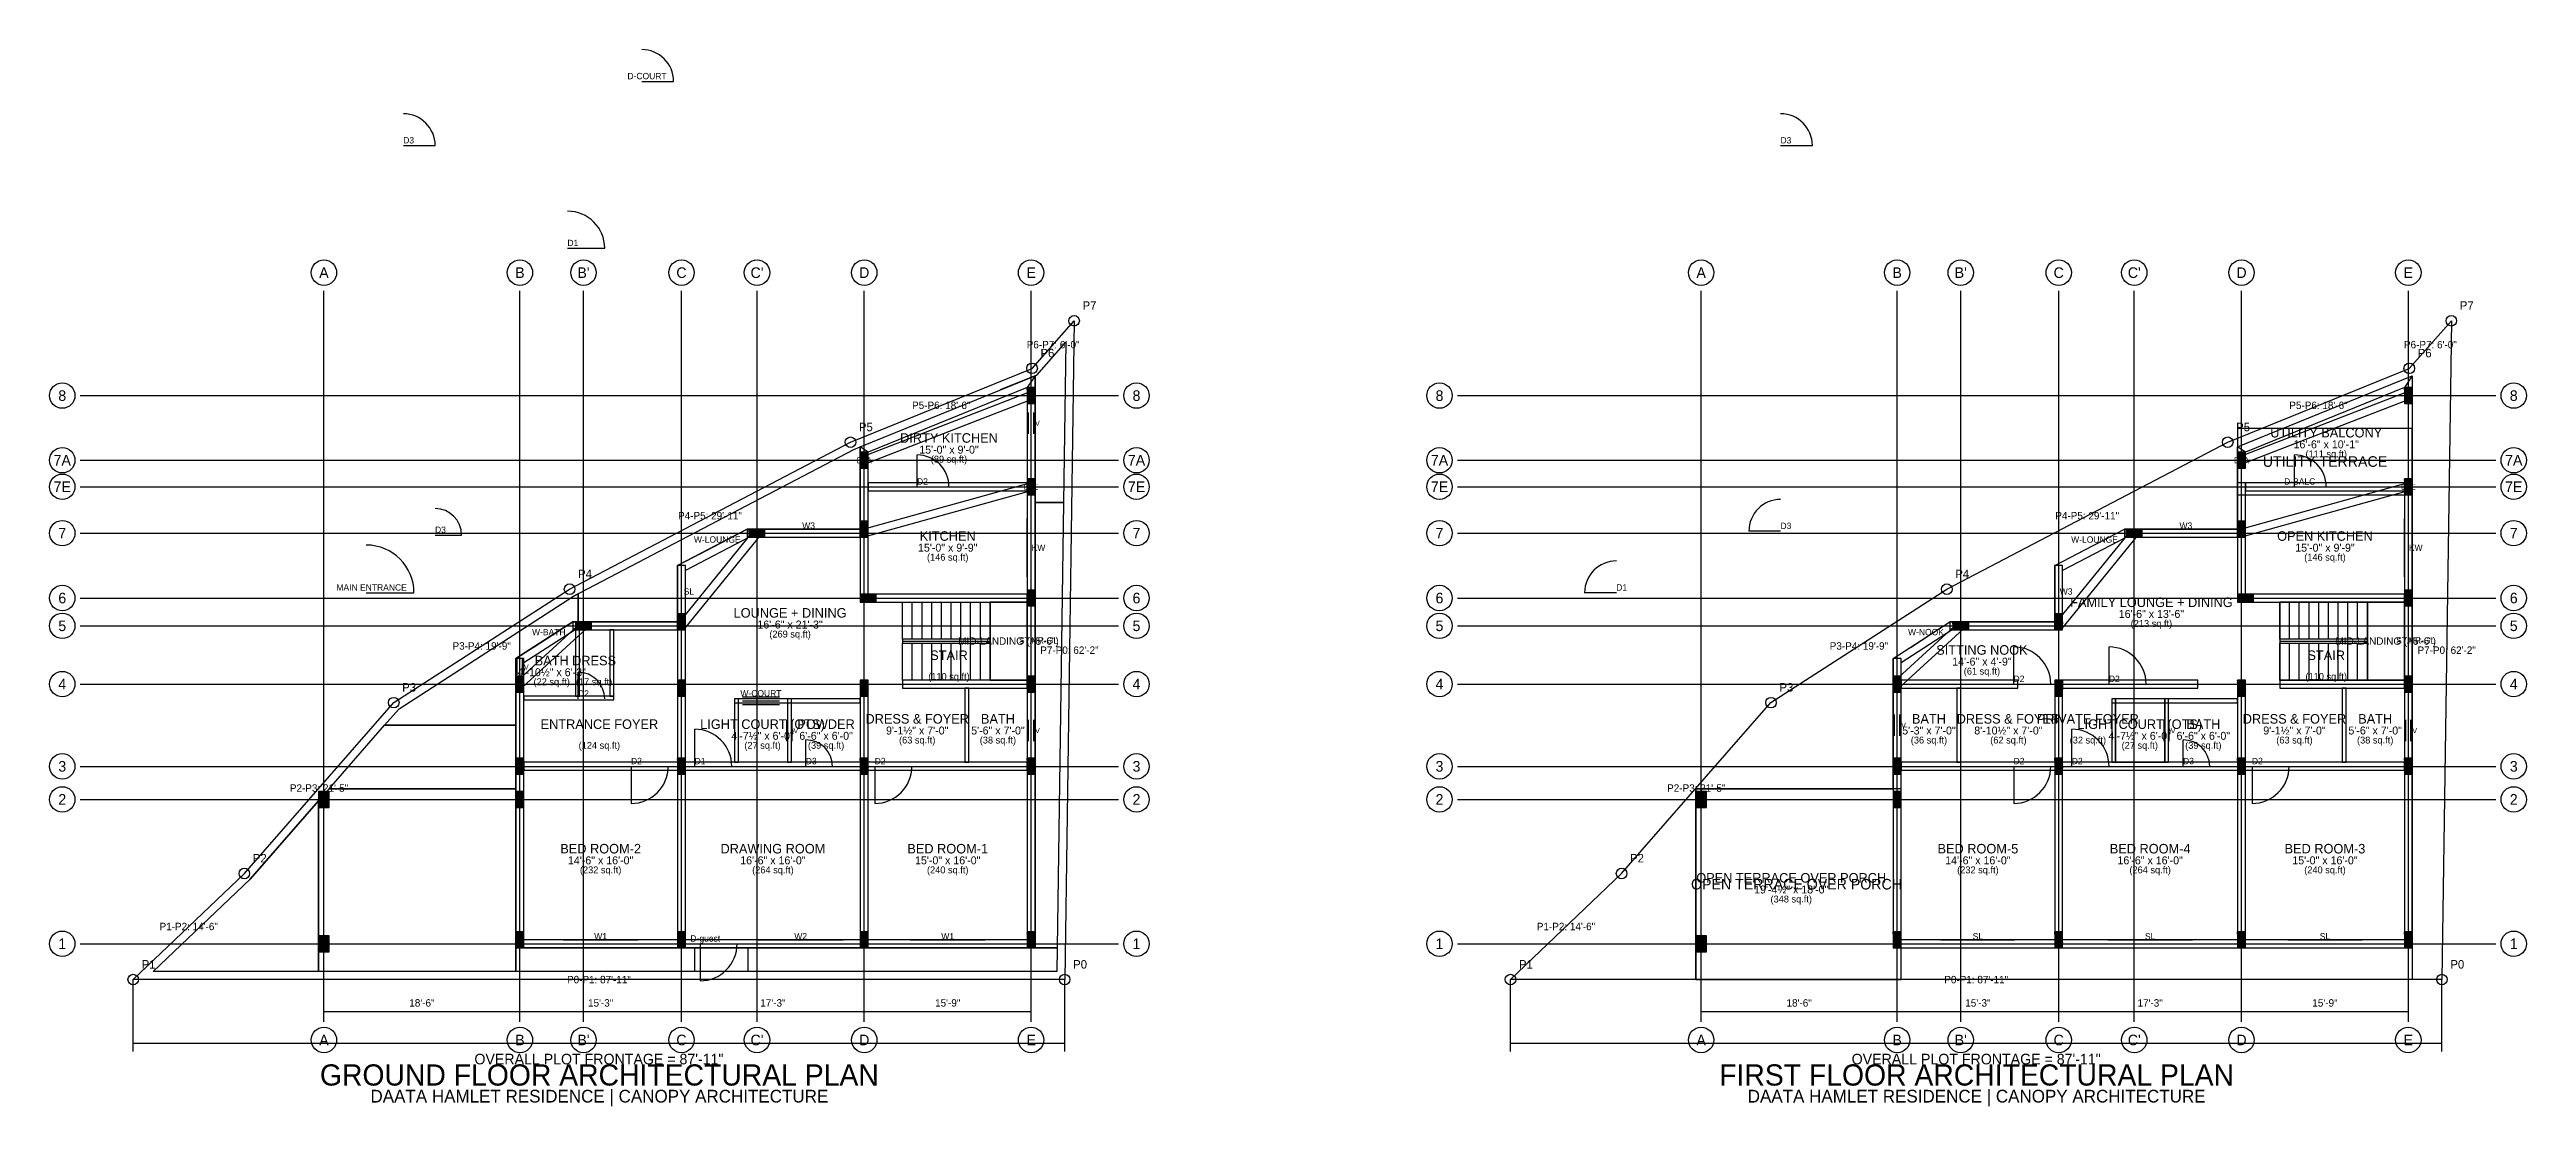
# Model space of a CAD drawing. Header units: feet. Extents: x -8 to 486, y -12 to 88.
# Drawn here: x -7.9 to 225.9, y -12 to 87.8 of the extents above; entities that cross this region are included whole.
import ezdxf
from ezdxf.enums import TextEntityAlignment as Align

# ---------------------------------------------------------------- set-up
doc = ezdxf.new("R2010")
doc.units = ezdxf.units.FT
doc.header["$MEASUREMENT"] = 0
for name, color, linetype in [('0_BOUNDARY', 1, 'Continuous'), ('A_CANOPY', 4, 'Continuous'), ('A_DIMENSIONS', 1, 'Continuous'), ('A_DOORS', 2, 'Continuous'), ('A_ROOM_LABELS', 7, 'Continuous'), ('A_STAIRS', 8, 'Continuous'), ('A_WALLS', 7, 'Continuous'), ('A_WINDOWS', 3, 'Continuous'), ('G_TITLEBLOCK', 7, 'Continuous'), ('S_COLUMNS', 4, 'Continuous'), ('S_COLUMNS_HATCH', 5, 'Continuous'), ('S_GRID_BUBBLES', 6, 'Continuous'), ('S_GRID_LINES', 6, 'Continuous')]:
    doc.layers.add(name, color=color, linetype=linetype)

msp = doc.modelspace()

# ---------------------------------------------------------------- texts
at = {"layer": '0_BOUNDARY'}
for s, p in [('P7', (89.61, 62.96)), ('P7', (219.61, 62.96)), ('P6', (85.64, 58.47)), ('P6', (215.64, 58.47)), ('P5', (68.5, 51.5)), ('P5', (198.5, 51.5)), ('P4', (41.99, 37.64)), ('P4', (171.99, 37.64)), ('P3', (25.39, 26.93)), ('P3', (155.39, 26.93)), ('P2', (11.29, 10.81)), ('P2', (141.29, 10.81)), ('P1', (0.8, 0.8)), ('P0', (88.72, 0.8)), ('P1', (130.8, 0.8)), ('P0', (218.72, 0.8))]:
    msp.add_text(s, height=0.8, dxfattribs=at).set_placement(p, align=Align.BOTTOM_LEFT)
for s, p in [('P6-P7: 6\'-0"', (86.83, 59.91)), ('P6-P7: 6\'-0"', (216.83, 59.91)), ('P5-P6: 18\'-6"', (76.27, 54.18)), ('P5-P6: 18\'-6"', (206.27, 54.18)), ('P4-P5: 29\'-11"', (54.44, 43.77)), ('P4-P5: 29\'-11"', (184.44, 43.77)), ('P3-P4: 19\'-9"', (32.89, 31.48)), ('P7-P0: 62\'-2"', (88.37, 31.08)), ('P3-P4: 19\'-9"', (162.89, 31.48)), ('P7-P0: 62\'-2"', (218.37, 31.08)), ('P2-P3: 21\'-5"', (17.54, 18.07)), ('P2-P3: 21\'-5"', (147.54, 18.07)), ('P1-P2: 14\'-6"', (5.24, 5.01)), ('P1-P2: 14\'-6"', (135.24, 5.01)), ('P0-P1: 87\'-11"', (43.96, 0)), ('P0-P1: 87\'-11"', (173.96, 0))]:
    msp.add_text(s, height=0.7, dxfattribs=at).set_placement(p, align=Align.MIDDLE_CENTER)
at = {"layer": 'A_CANOPY'}
for s, p in [('UTILITY TERRACE', (206.88, 48.88)), ('OPEN TERRACE OVER PORCH', (157, 9))]:
    msp.add_text(s, height=1, dxfattribs=at).set_placement(p, align=Align.MIDDLE_CENTER)
at = {"layer": 'A_DIMENSIONS'}
for s, height, p in [('18\'-6"', 0.7, (27.25, -2.2)), ('15\'-3"', 0.7, (44.12, -2.2)), ('17\'-3"', 0.7, (60.38, -2.2)), ('15\'-9"', 0.7, (76.88, -2.2)), ('18\'-6"', 0.7, (157.25, -2.2)), ('15\'-3"', 0.7, (174.12, -2.2)), ('17\'-3"', 0.7, (190.38, -2.2)), ('15\'-9"', 0.7, (206.88, -2.2)), ('OVERALL PLOT FRONTAGE = 87\'-11"', 1, (43.96, -7.5)), ('OVERALL PLOT FRONTAGE = 87\'-11"', 1, (173.96, -7.5))]:
    msp.add_text(s, height=height, dxfattribs=at).set_placement(p, align=Align.MIDDLE_CENTER)
at = {"layer": 'A_DOORS'}
for s, p in [('D-COURT', (48.5, 85.25)), ('D3', (26, 79.19)), ('D3', (156, 79.19)), ('D1', (41.5, 69.5)), ('D2', (74.5, 47)), ('D-BALC', (204.5, 47)), ('D3', (29, 42.44)), ('D3', (156, 42.81)), ('MAIN ENTRANCE', (22.5, 37)), ('D1', (140.5, 37)), ('D2', (178, 28.38)), ('D2', (187, 28.38)), ('D2', (42.5, 27)), ('D2', (47.5, 20.62)), ('D1', (53.5, 20.62)), ('D3', (64, 20.62)), ('D2', (70.5, 20.62)), ('D2', (178, 20.62)), ('D2', (183.5, 20.62)), ('D3', (194, 20.62)), ('D2', (200.5, 20.62)), ('D-guest', (54, 3.88))]:
    msp.add_text(s, height=0.6, dxfattribs=at).set_placement(p, align=Align.MIDDLE_CENTER)
at = {"layer": 'A_ROOM_LABELS'}
for s, height, p in [('DIRTY KITCHEN', 0.9, (77, 51.1)), ('UTILITY BALCONY', 0.9, (207, 51.6)), ('15\'-0" x 9\'-0"', 0.75, (77, 50)), ('(89 sq.ft)', 0.65, (77, 49.1)), ('16\'-6" x 10\'-1"', 0.75, (207, 50.5)), ('(111 sq.ft)', 0.65, (207, 49.6)), ('KITCHEN', 0.9, (76.88, 41.85)), ('OPEN KITCHEN', 0.9, (206.88, 41.85)), ('15\'-0" x 9\'-9"', 0.75, (76.88, 40.75)), ('(146 sq.ft)', 0.65, (76.88, 39.85)), ('15\'-0" x 9\'-9"', 0.75, (206.88, 40.75)), ('(146 sq.ft)', 0.65, (206.88, 39.85)), ('FAMILY LOUNGE + DINING', 0.9, (190.5, 35.6)), ('LOUNGE + DINING', 0.9, (62, 34.6)), ('16\'-6" x 21\'-3"', 0.75, (62, 33.5)), ('(269 sq.ft)', 0.65, (62, 32.6)), ('16\'-6" x 13\'-6"', 0.75, (190.5, 34.5)), ('(213 sq.ft)', 0.65, (190.5, 33.6)), ('BATH', 0.9, (39.5, 30.1)), ('DRESS', 0.9, (43.5, 30.1)), ('STAIR', 0.9, (77, 30.6)), ('SITTING NOOK', 0.9, (174.5, 31.1)), ('STAIR', 0.9, (207, 30.6)), ('4\'-10½" x 6\'-3"', 0.75, (39.5, 29)), ('(22 sq.ft)', 0.65, (39.5, 28.1)), ('(17 sq.ft)', 0.65, (43.5, 28.1)), ('(110 sq.ft)', 0.65, (77, 28.6)), ('14\'-6" x 4\'-9"', 0.75, (174.5, 30)), ('(61 sq.ft)', 0.65, (174.5, 29.1)), ('(110 sq.ft)', 0.65, (207, 28.6)), ('ENTRANCE FOYER', 0.9, (44, 24.1)), ('LIGHT COURT (OTS)', 0.9, (59.4, 24.1)), ('4\'-7½" x 6\'-0"', 0.75, (59.4, 23)), ('POWDER', 0.9, (65.4, 24.1)), ('6\'-6" x 6\'-0"', 0.75, (65.4, 23)), ('DRESS & FOYER', 0.9, (74, 24.6)), ('9\'-1½" x 7\'-0"', 0.75, (74, 23.5)), ('5\'-6" x 7\'-0"', 0.75, (81.62, 23.5)), ('BATH', 0.9, (81.62, 24.6)), ('5\'-3" x 7\'-0"', 0.75, (169.5, 23.5)), ('BATH', 0.9, (169.5, 24.6)), ('DRESS & FOYER', 0.9, (177, 24.6)), ('8\'-10½" x 7\'-0"', 0.75, (177, 23.5)), ('PRIVATE FOYER', 0.9, (184.5, 24.6)), ('LIGHT COURT (OTS)', 0.9, (189.4, 24.1)), ('4\'-7½" x 6\'-0"', 0.75, (189.4, 23)), ('6\'-6" x 6\'-0"', 0.75, (195.4, 23)), ('BATH', 0.9, (195.4, 24.1)), ('DRESS & FOYER', 0.9, (204, 24.6)), ('9\'-1½" x 7\'-0"', 0.75, (204, 23.5)), ('5\'-6" x 7\'-0"', 0.75, (211.62, 23.5)), ('BATH', 0.9, (211.62, 24.6)), ('(124 sq.ft)', 0.65, (44, 22.1)), ('(27 sq.ft)', 0.65, (59.4, 22.1)), ('(39 sq.ft)', 0.65, (65.4, 22.1)), ('(63 sq.ft)', 0.65, (74, 22.6)), ('(38 sq.ft)', 0.65, (81.62, 22.6)), ('(36 sq.ft)', 0.65, (169.5, 22.6)), ('(62 sq.ft)', 0.65, (177, 22.6)), ('(32 sq.ft)', 0.65, (184.5, 22.6)), ('(27 sq.ft)', 0.65, (189.4, 22.1)), ('(39 sq.ft)', 0.65, (195.4, 22.1)), ('(63 sq.ft)', 0.65, (204, 22.6)), ('(38 sq.ft)', 0.65, (211.62, 22.6)), ('BED ROOM-2', 0.9, (44.12, 12.35)), ('DRAWING ROOM', 0.9, (60.38, 12.35)), ('BED ROOM-1', 0.9, (76.88, 12.35)), ('BED ROOM-5', 0.9, (174.12, 12.35)), ('BED ROOM-4', 0.9, (190.38, 12.35)), ('BED ROOM-3', 0.9, (206.88, 12.35)), ('14\'-6" x 16\'-0"', 0.75, (44.12, 11.25)), ('(232 sq.ft)', 0.65, (44.12, 10.35)), ('16\'-6" x 16\'-0"', 0.75, (60.38, 11.25)), ('(264 sq.ft)', 0.65, (60.38, 10.35)), ('15\'-0" x 16\'-0"', 0.75, (76.88, 11.25)), ('(240 sq.ft)', 0.65, (76.88, 10.35)), ('OPEN TERRACE OVER PORCH', 0.9, (156.5, 9.6)), ('14\'-6" x 16\'-0"', 0.75, (174.12, 11.25)), ('(232 sq.ft)', 0.65, (174.12, 10.35)), ('16\'-6" x 16\'-0"', 0.75, (190.38, 11.25)), ('(264 sq.ft)', 0.65, (190.38, 10.35)), ('15\'-0" x 16\'-0"', 0.75, (206.88, 11.25)), ('(240 sq.ft)', 0.65, (206.88, 10.35)), ('19\'-4½" x 18\'-0"', 0.75, (156.5, 8.5)), ('(348 sq.ft)', 0.65, (156.5, 7.6))]:
    msp.add_text(s, height=height, dxfattribs=at).set_placement(p, align=Align.MIDDLE_CENTER)
at = {"layer": 'A_STAIRS'}
for p in [(82.62, 31.94), (212.62, 31.94)]:
    msp.add_text('MID-LANDING (+5\'-6")', height=0.7, dxfattribs=at).set_placement(p, align=Align.MIDDLE_CENTER)
at = {"layer": 'A_WINDOWS'}
for s, height, p in [('V', 0.5, (85.35, 52.5)), ('W3', 0.6, (63.75, 42.83)), ('W3', 0.6, (193.75, 42.83)), ('W-LOUNGE', 0.6, (55.13, 41.52)), ('KW', 0.6, (85.45, 40.75)), ('W-LOUNGE', 0.6, (185.13, 41.52)), ('KW', 0.6, (215.45, 40.75)), ('SL', 0.6, (52.45, 36.62)), ('W3', 0.6, (182.45, 36.62)), ('W-BATH', 0.6, (39.23, 32.79)), ('W-NOOK', 0.6, (169.22, 32.79)), ('STAIR-GL', 0.6, (85.45, 32)), ('STAIR-GL', 0.6, (215.45, 32)), ('V', 0.5, (37.1, 29.5)), ('W-COURT', 0.6, (59.25, 27.01)), ('V', 0.5, (62.54, 23.5)), ('V', 0.5, (85.35, 23.5)), ('V', 0.5, (167.1, 24)), ('V', 0.5, (192.54, 23.5)), ('V', 0.5, (215.35, 23.5)), ('W1', 0.6, (44.12, 4.08)), ('W2', 0.6, (63, 4.08)), ('W1', 0.6, (76.88, 4.08)), ('SL', 0.6, (174.12, 4.08)), ('SL', 0.6, (190.38, 4.08)), ('SL', 0.6, (206.88, 4.08))]:
    msp.add_text(s, height=height, dxfattribs=at).set_placement(p, align=Align.MIDDLE_CENTER)
at = {"layer": 'G_TITLEBLOCK'}
for s, height, p in [('GROUND FLOOR ARCHITECTURAL PLAN', 2, (44, -9)), ('FIRST FLOOR ARCHITECTURAL PLAN', 2, (174, -9)), ('DAATA HAMLET RESIDENCE | CANOPY ARCHITECTURE', 1.2, (44, -11)), ('DAATA HAMLET RESIDENCE | CANOPY ARCHITECTURE', 1.2, (174, -11))]:
    msp.add_text(s, height=height, dxfattribs=at).set_placement(p, align=Align.MIDDLE_CENTER)
at = {"layer": 'S_COLUMNS'}
for s, p in [('E8', (84.75, 55.1)), ('E8', (214.75, 55.1)), ('D7A', (69, 49)), ('D7A', (199, 49)), ('E7E', (84.75, 46.5)), ('E7E', (214.75, 46.5)), ("C'7", (58.88, 42.12)), ('D7', (69, 42.5)), ("C'7", (188.88, 42.12)), ('D7', (199, 42.5)), ('D6', (69.38, 36)), ('E6', (84.75, 36)), ('D6', (199.38, 36)), ('E6', (214.75, 36)), ("B'5", (42.5, 33.38)), ('C5', (51.75, 33.75)), ("B'5", (172.5, 33.38)), ('C5', (181.75, 33.75)), ('B4', (36.5, 27.88)), ('E4', (84.75, 27.88)), ('B4', (166.5, 27.88)), ('E4', (214.75, 27.88)), ('C4', (51.75, 27.5)), ('D4', (69, 27.5)), ('C4', (181.75, 27.5)), ('D4', (199, 27.5)), ('B3', (36.5, 20.12)), ('C3', (51.75, 20.12)), ('D3', (69, 20.12)), ('E3', (84.75, 20.12)), ('B3', (166.5, 20.12)), ('C3', (181.75, 20.12)), ('D3', (199, 20.12)), ('E3', (214.75, 20.12)), ('A2', (18, 17)), ('B2', (36.5, 17)), ('A2', (148, 17)), ('B2', (166.5, 17)), ('A1', (18, 3.38)), ('B1', (36.5, 3.75)), ('C1', (51.75, 3.75)), ('D1', (69, 3.75)), ('E1', (84.75, 3.75)), ('A1', (148, 3.38)), ('B1', (166.5, 3.75)), ('C1', (181.75, 3.75)), ('D1', (199, 3.75)), ('E1', (214.75, 3.75))]:
    msp.add_text(s, height=0.55, dxfattribs=at).set_placement(p, align=Align.MIDDLE_CENTER)
at = {"layer": 'S_GRID_BUBBLES'}
for s, p in [('A', (18, 66.7)), ('B', (36.5, 66.7)), ("B'", (42.5, 66.7)), ('C', (51.75, 66.7)), ("C'", (58.88, 66.7)), ('D', (69, 66.7)), ('E', (84.75, 66.7)), ('A', (148, 66.7)), ('B', (166.5, 66.7)), ("B'", (172.5, 66.7)), ('C', (181.75, 66.7)), ("C'", (188.88, 66.7)), ('D', (199, 66.7)), ('E', (214.75, 66.7)), ('8', (-6.7, 55.1)), ('8', (94.7, 55.1)), ('8', (123.3, 55.1)), ('8', (224.7, 55.1)), ('7A', (-6.7, 49)), ('7A', (94.7, 49)), ('7A', (123.3, 49)), ('7A', (224.7, 49)), ('7E', (-6.7, 46.5)), ('7E', (94.7, 46.5)), ('7E', (123.3, 46.5)), ('7E', (224.7, 46.5)), ('7', (-6.7, 42.12)), ('7', (94.7, 42.12)), ('7', (123.3, 42.12)), ('7', (224.7, 42.12)), ('6', (-6.7, 36)), ('6', (94.7, 36)), ('6', (123.3, 36)), ('6', (224.7, 36)), ('5', (-6.7, 33.38)), ('5', (94.7, 33.38)), ('5', (123.3, 33.38)), ('5', (224.7, 33.38)), ('4', (-6.7, 27.88)), ('4', (94.7, 27.88)), ('4', (123.3, 27.88)), ('4', (224.7, 27.88)), ('3', (-6.7, 20.12)), ('3', (94.7, 20.12)), ('3', (123.3, 20.12)), ('3', (224.7, 20.12)), ('2', (-6.7, 17)), ('2', (94.7, 17)), ('2', (123.3, 17)), ('2', (224.7, 17)), ('1', (-6.7, 3.38)), ('1', (94.7, 3.38)), ('1', (123.3, 3.38)), ('1', (224.7, 3.38)), ('A', (18, -5.7)), ('B', (36.5, -5.7)), ("B'", (42.5, -5.7)), ('C', (51.75, -5.7)), ("C'", (58.88, -5.7)), ('D', (69, -5.7)), ('E', (84.75, -5.7)), ('A', (148, -5.7)), ('B', (166.5, -5.7)), ("B'", (172.5, -5.7)), ('C', (181.75, -5.7)), ("C'", (188.88, -5.7)), ('D', (199, -5.7)), ('E', (214.75, -5.7))]:
    msp.add_text(s, height=1, dxfattribs=at).set_placement(p, align=Align.MIDDLE_CENTER)

# ---------------------------------------------------------------- hatches: boundary and pattern name
at = {"layer": 'S_COLUMNS_HATCH'}
h = msp.add_hatch(dxfattribs=at)
h.set_pattern_fill('SOLID')
h.paths.add_polyline_path([(84.38, 54.35), (85.12, 54.35), (85.12, 55.85), (84.38, 55.85)])
h = msp.add_hatch(dxfattribs=at)
h.set_pattern_fill('SOLID')
h.paths.add_polyline_path([(214.38, 54.35), (215.12, 54.35), (215.12, 55.85), (214.38, 55.85)])
h = msp.add_hatch(dxfattribs=at)
h.set_pattern_fill('SOLID')
h.paths.add_polyline_path([(68.62, 48.25), (69.38, 48.25), (69.38, 49.75), (68.62, 49.75)])
h = msp.add_hatch(dxfattribs=at)
h.set_pattern_fill('SOLID')
h.paths.add_polyline_path([(198.62, 48.25), (199.38, 48.25), (199.38, 49.75), (198.62, 49.75)])
h = msp.add_hatch(dxfattribs=at)
h.set_pattern_fill('SOLID')
h.paths.add_polyline_path([(84.38, 45.75), (85.12, 45.75), (85.12, 47.25), (84.38, 47.25)])
h = msp.add_hatch(dxfattribs=at)
h.set_pattern_fill('SOLID')
h.paths.add_polyline_path([(214.38, 45.75), (215.12, 45.75), (215.12, 47.25), (214.38, 47.25)])
h = msp.add_hatch(dxfattribs=at)
h.set_pattern_fill('SOLID')
h.paths.add_polyline_path([(58.12, 41.75), (59.62, 41.75), (59.62, 42.5), (58.12, 42.5)])
h = msp.add_hatch(dxfattribs=at)
h.set_pattern_fill('SOLID')
h.paths.add_polyline_path([(68.62, 41.75), (69.38, 41.75), (69.38, 43.25), (68.62, 43.25)])
h = msp.add_hatch(dxfattribs=at)
h.set_pattern_fill('SOLID')
h.paths.add_polyline_path([(188.12, 41.75), (189.62, 41.75), (189.62, 42.5), (188.12, 42.5)])
h = msp.add_hatch(dxfattribs=at)
h.set_pattern_fill('SOLID')
h.paths.add_polyline_path([(198.62, 41.75), (199.38, 41.75), (199.38, 43.25), (198.62, 43.25)])
h = msp.add_hatch(dxfattribs=at)
h.set_pattern_fill('SOLID')
h.paths.add_polyline_path([(68.62, 35.62), (70.12, 35.62), (70.12, 36.38), (68.62, 36.38)])
h = msp.add_hatch(dxfattribs=at)
h.set_pattern_fill('SOLID')
h.paths.add_polyline_path([(84.38, 35.25), (85.12, 35.25), (85.12, 36.75), (84.38, 36.75)])
h = msp.add_hatch(dxfattribs=at)
h.set_pattern_fill('SOLID')
h.paths.add_polyline_path([(198.62, 35.62), (200.12, 35.62), (200.12, 36.38), (198.62, 36.38)])
h = msp.add_hatch(dxfattribs=at)
h.set_pattern_fill('SOLID')
h.paths.add_polyline_path([(214.38, 35.25), (215.12, 35.25), (215.12, 36.75), (214.38, 36.75)])
h = msp.add_hatch(dxfattribs=at)
h.set_pattern_fill('SOLID')
h.paths.add_polyline_path([(41.75, 33), (43.25, 33), (43.25, 33.75), (41.75, 33.75)])
h = msp.add_hatch(dxfattribs=at)
h.set_pattern_fill('SOLID')
h.paths.add_polyline_path([(51.38, 33), (52.12, 33), (52.12, 34.5), (51.38, 34.5)])
h = msp.add_hatch(dxfattribs=at)
h.set_pattern_fill('SOLID')
h.paths.add_polyline_path([(171.75, 33), (173.25, 33), (173.25, 33.75), (171.75, 33.75)])
h = msp.add_hatch(dxfattribs=at)
h.set_pattern_fill('SOLID')
h.paths.add_polyline_path([(181.38, 33), (182.12, 33), (182.12, 34.5), (181.38, 34.5)])
h = msp.add_hatch(dxfattribs=at)
h.set_pattern_fill('SOLID')
h.paths.add_polyline_path([(36.12, 27.12), (36.88, 27.12), (36.88, 28.62), (36.12, 28.62)])
h = msp.add_hatch(dxfattribs=at)
h.set_pattern_fill('SOLID')
h.paths.add_polyline_path([(51.38, 26.75), (52.12, 26.75), (52.12, 28.25), (51.38, 28.25)])
h = msp.add_hatch(dxfattribs=at)
h.set_pattern_fill('SOLID')
h.paths.add_polyline_path([(68.62, 26.75), (69.38, 26.75), (69.38, 28.25), (68.62, 28.25)])
h = msp.add_hatch(dxfattribs=at)
h.set_pattern_fill('SOLID')
h.paths.add_polyline_path([(84.38, 27.12), (85.12, 27.12), (85.12, 28.62), (84.38, 28.62)])
h = msp.add_hatch(dxfattribs=at)
h.set_pattern_fill('SOLID')
h.paths.add_polyline_path([(166.12, 27.12), (166.88, 27.12), (166.88, 28.62), (166.12, 28.62)])
h = msp.add_hatch(dxfattribs=at)
h.set_pattern_fill('SOLID')
h.paths.add_polyline_path([(181.38, 26.75), (182.12, 26.75), (182.12, 28.25), (181.38, 28.25)])
h = msp.add_hatch(dxfattribs=at)
h.set_pattern_fill('SOLID')
h.paths.add_polyline_path([(198.62, 26.75), (199.38, 26.75), (199.38, 28.25), (198.62, 28.25)])
h = msp.add_hatch(dxfattribs=at)
h.set_pattern_fill('SOLID')
h.paths.add_polyline_path([(214.38, 27.12), (215.12, 27.12), (215.12, 28.62), (214.38, 28.62)])
h = msp.add_hatch(dxfattribs=at)
h.set_pattern_fill('SOLID')
h.paths.add_polyline_path([(36.12, 19.38), (36.88, 19.38), (36.88, 20.88), (36.12, 20.88)])
h = msp.add_hatch(dxfattribs=at)
h.set_pattern_fill('SOLID')
h.paths.add_polyline_path([(51.38, 19.38), (52.12, 19.38), (52.12, 20.88), (51.38, 20.88)])
h = msp.add_hatch(dxfattribs=at)
h.set_pattern_fill('SOLID')
h.paths.add_polyline_path([(68.62, 19.38), (69.38, 19.38), (69.38, 20.88), (68.62, 20.88)])
h = msp.add_hatch(dxfattribs=at)
h.set_pattern_fill('SOLID')
h.paths.add_polyline_path([(84.38, 19.38), (85.12, 19.38), (85.12, 20.88), (84.38, 20.88)])
h = msp.add_hatch(dxfattribs=at)
h.set_pattern_fill('SOLID')
h.paths.add_polyline_path([(166.12, 19.38), (166.88, 19.38), (166.88, 20.88), (166.12, 20.88)])
h = msp.add_hatch(dxfattribs=at)
h.set_pattern_fill('SOLID')
h.paths.add_polyline_path([(181.38, 19.38), (182.12, 19.38), (182.12, 20.88), (181.38, 20.88)])
h = msp.add_hatch(dxfattribs=at)
h.set_pattern_fill('SOLID')
h.paths.add_polyline_path([(198.62, 19.38), (199.38, 19.38), (199.38, 20.88), (198.62, 20.88)])
h = msp.add_hatch(dxfattribs=at)
h.set_pattern_fill('SOLID')
h.paths.add_polyline_path([(214.38, 19.38), (215.12, 19.38), (215.12, 20.88), (214.38, 20.88)])
h = msp.add_hatch(dxfattribs=at)
h.set_pattern_fill('SOLID')
h.paths.add_polyline_path([(17.5, 16.25), (18.5, 16.25), (18.5, 17.75), (17.5, 17.75)])
h = msp.add_hatch(dxfattribs=at)
h.set_pattern_fill('SOLID')
h.paths.add_polyline_path([(36.12, 16.25), (36.88, 16.25), (36.88, 17.75), (36.12, 17.75)])
h = msp.add_hatch(dxfattribs=at)
h.set_pattern_fill('SOLID')
h.paths.add_polyline_path([(147.5, 16.25), (148.5, 16.25), (148.5, 17.75), (147.5, 17.75)])
h = msp.add_hatch(dxfattribs=at)
h.set_pattern_fill('SOLID')
h.paths.add_polyline_path([(166.12, 16.25), (166.88, 16.25), (166.88, 17.75), (166.12, 17.75)])
h = msp.add_hatch(dxfattribs=at)
h.set_pattern_fill('SOLID')
h.paths.add_polyline_path([(17.5, 2.62), (18.5, 2.62), (18.5, 4.12), (17.5, 4.12)])
h = msp.add_hatch(dxfattribs=at)
h.set_pattern_fill('SOLID')
h.paths.add_polyline_path([(36.12, 3), (36.88, 3), (36.88, 4.5), (36.12, 4.5)])
h = msp.add_hatch(dxfattribs=at)
h.set_pattern_fill('SOLID')
h.paths.add_polyline_path([(51.38, 3), (52.12, 3), (52.12, 4.5), (51.38, 4.5)])
h = msp.add_hatch(dxfattribs=at)
h.set_pattern_fill('SOLID')
h.paths.add_polyline_path([(68.62, 3), (69.38, 3), (69.38, 4.5), (68.62, 4.5)])
h = msp.add_hatch(dxfattribs=at)
h.set_pattern_fill('SOLID')
h.paths.add_polyline_path([(84.38, 3), (85.12, 3), (85.12, 4.5), (84.38, 4.5)])
h = msp.add_hatch(dxfattribs=at)
h.set_pattern_fill('SOLID')
h.paths.add_polyline_path([(147.5, 2.62), (148.5, 2.62), (148.5, 4.12), (147.5, 4.12)])
h = msp.add_hatch(dxfattribs=at)
h.set_pattern_fill('SOLID')
h.paths.add_polyline_path([(166.12, 3), (166.88, 3), (166.88, 4.5), (166.12, 4.5)])
h = msp.add_hatch(dxfattribs=at)
h.set_pattern_fill('SOLID')
h.paths.add_polyline_path([(181.38, 3), (182.12, 3), (182.12, 4.5), (181.38, 4.5)])
h = msp.add_hatch(dxfattribs=at)
h.set_pattern_fill('SOLID')
h.paths.add_polyline_path([(198.62, 3), (199.38, 3), (199.38, 4.5), (198.62, 4.5)])
h = msp.add_hatch(dxfattribs=at)
h.set_pattern_fill('SOLID')
h.paths.add_polyline_path([(214.38, 3), (215.12, 3), (215.12, 4.5), (214.38, 4.5)])

# ---------------------------------------------------------------- linework, layer by layer
at = {"layer": '0_BOUNDARY'}
for points in [[(0, 0), (10.49, 10.01), (24.59, 26.13), (41.19, 36.84), (67.7, 50.7), (84.84, 57.67), (88.81, 62.16), (87.92, 0)], [(130, 0), (140.49, 10.01), (154.59, 26.13), (171.19, 36.84), (197.7, 50.7), (214.84, 57.67), (218.81, 62.16), (217.92, 0)]]:
    msp.add_lwpolyline(points, close=True, dxfattribs=at)
for centre in [(88.81, 62.16), (218.81, 62.16), (84.84, 57.67), (214.84, 57.67), (67.7, 50.7), (197.7, 50.7), (41.19, 36.84), (171.19, 36.84), (24.59, 26.13), (154.59, 26.13), (10.49, 10.01), (140.49, 10.01), (0, 0), (87.92, 0), (130, 0), (217.92, 0)]:
    msp.add_circle(centre, 0.5, dxfattribs=at)
at = {"layer": 'A_CANOPY'}
for points in [[(85.12, 56.98), (81.89, 55.66), (85.28, 57.04), (88.04, 60.15), (87.82, 45), (85.12, 45), (85.12, 56.98)], [(198.62, 45.75), (215.12, 45.75), (215.12, 52), (198.62, 52)], [(68.01, 50.02), (68.62, 50.27), (68.62, 42.5), (57.95, 42.5), (51.38, 39.06), (51.38, 33.75), (42, 33.75), (42, 36.41), (41.57, 36.19), (68.01, 50.02)], [(85.12, 45), (87.82, 45), (87.21, 3), (85.12, 3), (85.12, 45)], [(41.57, 36.19), (42, 36.41), (42, 33.75), (41.48, 33.75), (36.12, 30.29), (36.12, 24), (23.73, 24), (25.09, 25.55), (41.57, 36.19)], [(23.73, 24), (36.12, 24), (36.12, 18), (18.48, 18), (23.73, 24)], [(17.5, 16.88), (17.5, 0.75), (1.87, 0.75), (11.03, 9.49), (17.5, 16.88)], [(17.82, 17.24), (17.5, 16.88), (11.03, 9.49), (17.82, 17.24)], [(18.48, 18), (36.12, 18), (36.12, 3), (36.12, 0.75), (17.5, 0.75), (17.5, 16.88), (18.48, 18)], [(147.5, 0), (166.88, 0), (166.88, 18), (147.5, 18)], [(68.62, 3), (69.38, 3), (85.12, 3), (87.21, 3), (87.18, 0.75), (36.12, 0.75), (36.12, 3), (51.38, 3), (52.12, 3), (68.62, 3)], [(58, 3), (58, 0.75), (53, 0.75), (53, 3), (58, 3)]]:
    msp.add_lwpolyline(points, close=True, dxfattribs=at)
at = {"layer": 'A_DIMENSIONS'}
for p, q in [((0, -6.8), (0, 0)), ((87.92, -6.8), (87.92, 0)), ((130, -6.8), (130, 0)), ((217.92, -6.8), (217.92, 0)), ((18, -3.5), (18, -2.5)), ((18, -3), (36.5, -3)), ((36.5, -3.5), (36.5, -2.5)), ((36.5, -3.5), (36.5, -2.5)), ((36.5, -3), (51.75, -3)), ((51.75, -3.5), (51.75, -2.5)), ((51.75, -3.5), (51.75, -2.5)), ((51.75, -3), (69, -3)), ((69, -3.5), (69, -2.5)), ((69, -3.5), (69, -2.5)), ((69, -3), (84.75, -3)), ((84.75, -3.5), (84.75, -2.5)), ((148, -3.5), (148, -2.5)), ((148, -3), (166.5, -3)), ((166.5, -3.5), (166.5, -2.5)), ((166.5, -3.5), (166.5, -2.5)), ((166.5, -3), (181.75, -3)), ((181.75, -3.5), (181.75, -2.5)), ((181.75, -3.5), (181.75, -2.5)), ((181.75, -3), (199, -3)), ((199, -3.5), (199, -2.5)), ((199, -3.5), (199, -2.5)), ((199, -3), (214.75, -3)), ((214.75, -3.5), (214.75, -2.5)), ((0, -6), (87.92, -6)), ((130, -6), (217.92, -6))]:
    msp.add_line(p, q, dxfattribs=at)
at = {"layer": 'A_DOORS'}
for p, q in [((48, 84.75), (51, 84.75)), ((25.5, 78.69), (28.5, 78.69)), ((155.5, 78.69), (158.5, 78.69)), ((41, 69), (44.5, 69)), ((74, 46.5), (74, 49.5)), ((204, 46.5), (204, 49.5)), ((155.5, 42.31), (152.5, 42.31)), ((28.5, 41.94), (31, 41.94)), ((22, 36.5), (26.5, 36.5)), ((140, 36.5), (137, 36.5)), ((177.5, 27.88), (177.5, 31.38)), ((186.5, 27.88), (186.5, 31.38)), ((42, 26.5), (42, 29)), ((53, 20.12), (53, 23.62)), ((183, 20.12), (183, 23.62)), ((63.5, 20.12), (63.5, 22.62)), ((193.5, 20.12), (193.5, 22.62)), ((47, 20.12), (47, 16.62)), ((70, 20.12), (70, 16.62)), ((177.5, 20.12), (177.5, 16.62)), ((200, 20.12), (200, 16.62)), ((53.5, 3.38), (53.5, -0.12))]:
    msp.add_line(p, q, dxfattribs=at)
for centre, radius, start, end in [((48, 84.75), 3, 0, 90), ((25.5, 78.69), 3, 0, 90), ((155.5, 78.69), 3, 0, 90), ((41, 69), 3.5, 0, 90), ((74, 46.5), 3, 0, 90), ((204, 46.5), 3, 0, 90), ((28.5, 41.94), 2.5, 0, 90), ((155.5, 42.31), 3, 90, 180), ((22, 36.5), 4.5, 0, 90), ((140, 36.5), 3, 90, 180), ((177.5, 27.88), 3.5, 0, 90), ((186.5, 27.88), 3.5, 0, 90), ((42, 26.5), 2.5, 0, 90), ((53, 20.12), 3.5, 0, 90), ((183, 20.12), 3.5, 0, 90), ((63.5, 20.12), 2.5, 0, 90), ((193.5, 20.12), 2.5, 0, 90), ((47, 20.12), 3.5, 270, 360), ((70, 20.12), 3.5, 270, 360), ((177.5, 20.12), 3.5, 270, 360), ((200, 20.12), 3.5, 270, 360), ((53.5, 3.38), 3.5, 270, 360)]:
    msp.add_arc(centre, radius, start, end, dxfattribs=at)
at = {"layer": 'A_STAIRS'}
for p, q in [((72.62, 32.12), (72.62, 35.62)), ((73.54, 32.12), (73.54, 35.62)), ((74.46, 32.12), (74.46, 35.62)), ((75.38, 32.12), (75.38, 35.62)), ((76.29, 32.12), (76.29, 35.62)), ((77.21, 32.12), (77.21, 35.62)), ((78.12, 32.12), (78.12, 35.62)), ((79.04, 32.12), (79.04, 35.62)), ((79.96, 32.12), (79.96, 35.62)), ((80.88, 32.12), (80.88, 35.62)), ((202.62, 32.12), (202.62, 35.62)), ((203.54, 32.12), (203.54, 35.62)), ((204.46, 32.12), (204.46, 35.62)), ((205.38, 32.12), (205.38, 35.62)), ((206.29, 32.12), (206.29, 35.62)), ((207.21, 32.12), (207.21, 35.62)), ((208.12, 32.12), (208.12, 35.62)), ((209.04, 32.12), (209.04, 35.62)), ((209.96, 32.12), (209.96, 35.62)), ((210.88, 32.12), (210.88, 35.62)), ((72.62, 31.94), (80.88, 31.94)), ((72.62, 28.25), (72.62, 31.75)), ((73.54, 28.25), (73.54, 31.75)), ((74.46, 28.25), (74.46, 31.75)), ((75.38, 28.25), (75.38, 31.75)), ((76.29, 28.25), (76.29, 31.75)), ((77.21, 28.25), (77.21, 31.75)), ((78.12, 28.25), (78.12, 31.75)), ((79.04, 28.25), (79.04, 31.75)), ((79.96, 28.25), (79.96, 31.75)), ((80.88, 28.25), (80.88, 31.75)), ((202.62, 31.94), (210.88, 31.94)), ((202.62, 28.25), (202.62, 31.75)), ((203.54, 28.25), (203.54, 31.75)), ((204.46, 28.25), (204.46, 31.75)), ((205.38, 28.25), (205.38, 31.75)), ((206.29, 28.25), (206.29, 31.75)), ((207.21, 28.25), (207.21, 31.75)), ((208.12, 28.25), (208.12, 31.75)), ((209.04, 28.25), (209.04, 31.75)), ((209.96, 28.25), (209.96, 31.75)), ((210.88, 28.25), (210.88, 31.75))]:
    msp.add_line(p, q, dxfattribs=at)
for points in [[(80.88, 28.25), (84.38, 28.25), (84.38, 35.62), (80.88, 35.62)], [(210.88, 28.25), (214.38, 28.25), (214.38, 35.62), (210.88, 35.62)]]:
    msp.add_lwpolyline(points, close=True, dxfattribs=at)
at = {"layer": 'A_WALLS'}
for points in [[(51.38, 3), (36.12, 3), (36.12, 30.29), (41.48, 33.75), (51.38, 33.75), (51.38, 39.06), (57.95, 42.5), (68.62, 42.5), (68.62, 50.27), (85.12, 56.98), (85.12, 3), (69.38, 3), (68.62, 3), (52.12, 3), (51.38, 3)], [(68.62, 50.27), (85.12, 56.98), (84.38, 55.86), (69.38, 49.76), (68.62, 50.27)], [(147.5, 0), (147.5, 18), (166.12, 18), (166.12, 30.29), (171.48, 33.75), (181.38, 33.75), (181.38, 39.06), (187.95, 42.5), (198.62, 42.5), (198.62, 50.27), (215.12, 56.98), (215.12, 3), (215.12, 0), (166.12, 0), (147.5, 0)], [(198.62, 50.27), (215.12, 56.98), (214.38, 55.86), (199.38, 49.76), (198.62, 50.27)], [(84.61, 55.45), (84.89, 54.75), (69.14, 48.65), (68.86, 49.35), (84.61, 55.45)], [(84.38, 3.75), (85.12, 3.75), (85.12, 55.86), (84.38, 55.86)], [(214.61, 55.45), (214.89, 54.75), (199.14, 48.65), (198.86, 49.35), (214.61, 55.45)], [(68.62, 35.62), (69.38, 35.62), (69.38, 49.76), (68.62, 49.76)], [(84.65, 46.86), (84.85, 46.14), (69.1, 41.76), (68.9, 42.49), (84.65, 46.86)], [(69.38, 46.12), (84.38, 46.12), (84.38, 46.88), (69.38, 46.88)], [(198.62, 35.62), (199.38, 35.62), (199.38, 46.88), (198.62, 46.88)], [(214.65, 46.86), (214.85, 46.14), (199.1, 41.76), (198.9, 42.49), (214.65, 46.86)], [(199.38, 46.12), (214.38, 46.12), (214.38, 46.88), (199.38, 46.88)], [(214.38, 3.75), (215.12, 3.75), (215.12, 47.25), (214.38, 47.25)], [(57.95, 42.5), (57.95, 41.75), (58.14, 41.75), (52.12, 38.61), (52.12, 39.06), (51.38, 39.06), (51.38, 39.06), (57.95, 42.5)], [(58.58, 42.36), (59.17, 41.89), (52.04, 33.14), (51.46, 33.61), (58.58, 42.36)], [(57.95, 41.75), (68.62, 41.75), (68.62, 42.5), (57.95, 42.5)], [(187.95, 42.5), (187.95, 41.75), (188.14, 41.75), (182.12, 38.61), (182.12, 39.06), (181.38, 39.06), (181.38, 39.06), (187.95, 42.5)], [(188.58, 42.36), (189.17, 41.89), (182.04, 33.14), (181.46, 33.61), (188.58, 42.36)], [(187.95, 41.75), (198.62, 41.75), (198.62, 42.5), (187.95, 42.5)], [(51.38, 33), (52.12, 33), (52.12, 39.06), (51.38, 39.06)], [(181.38, 33), (182.12, 33), (182.12, 39.06), (181.38, 39.06)], [(69.38, 35.62), (84.38, 35.62), (84.38, 36.38), (69.38, 36.38)], [(199.38, 35.62), (214.38, 35.62), (214.38, 36.38), (199.38, 36.38)], [(202.62, 35.62), (202.62, 28.25), (214.38, 28.25), (214.38, 35.62), (202.62, 35.62)], [(41.48, 33.75), (41.48, 33), (41.7, 33), (36.88, 29.89), (36.88, 30.29), (36.12, 30.29), (36.12, 30.29), (41.48, 33.75)], [(42.25, 33.65), (42.75, 33.1), (36.75, 27.6), (36.25, 28.15), (42.25, 33.65)], [(41.48, 33), (51.38, 33), (51.38, 33.75), (41.48, 33.75)], [(41.75, 26.75), (42.12, 26.75), (42.12, 33), (41.75, 33)], [(45, 26.75), (45.38, 26.75), (45.38, 33), (45, 33)], [(51.38, 20.5), (52.12, 20.5), (52.12, 33), (51.38, 33)], [(171.48, 33.75), (171.48, 33), (171.7, 33), (166.88, 29.89), (166.88, 30.29), (166.12, 30.29), (166.12, 30.29), (171.48, 33.75)], [(172.25, 33.65), (172.75, 33.1), (166.75, 27.6), (166.25, 28.15), (172.25, 33.65)], [(171.48, 33), (181.38, 33), (181.38, 33.75), (171.48, 33.75)], [(72.62, 31.75), (80.88, 31.75), (80.88, 32.12), (72.62, 32.12)], [(202.62, 31.75), (210.88, 31.75), (210.88, 32.12), (202.62, 32.12)], [(36.12, 3), (36.88, 3), (36.88, 30.29), (36.12, 30.29)], [(68.62, 20.5), (69.38, 20.5), (69.38, 28.25), (68.62, 28.25)], [(72.62, 27.5), (84.38, 27.5), (84.38, 28.25), (72.62, 28.25)], [(166.12, 3), (166.88, 3), (166.88, 30.29), (166.12, 30.29)], [(166.88, 27.5), (177.88, 27.5), (177.88, 28.25), (166.88, 28.25)], [(181.38, 20.5), (182.12, 20.5), (182.12, 28.25), (181.38, 28.25)], [(182.12, 27.5), (194.88, 27.5), (194.88, 28.25), (182.12, 28.25)], [(198.62, 20.5), (199.38, 20.5), (199.38, 28.25), (198.62, 28.25)], [(202.62, 27.5), (214.38, 27.5), (214.38, 28.25), (202.62, 28.25)], [(36.88, 26.38), (45.38, 26.38), (45.38, 26.75), (36.88, 26.75)], [(56.75, 20.5), (57.12, 20.5), (57.12, 26.5), (56.75, 26.5)], [(56.75, 26.12), (68.62, 26.12), (68.62, 26.5), (56.75, 26.5)], [(61.75, 20.5), (62.12, 20.5), (62.12, 26.5), (61.75, 26.5)], [(78.5, 20.5), (78.88, 20.5), (78.88, 27.5), (78.5, 27.5)], [(172.12, 20.5), (172.5, 20.5), (172.5, 27.5), (172.12, 27.5)], [(186.75, 20.5), (187.12, 20.5), (187.12, 26.5), (186.75, 26.5)], [(186.75, 26.12), (198.62, 26.12), (198.62, 26.5), (186.75, 26.5)], [(191.75, 26.5), (187.12, 26.5), (187.12, 20.5), (191.75, 20.5), (191.75, 26.5)], [(191.75, 20.5), (192.12, 20.5), (192.12, 26.5), (191.75, 26.5)], [(208.5, 20.5), (208.88, 20.5), (208.88, 27.5), (208.5, 27.5)], [(36.88, 19.75), (84.38, 19.75), (84.38, 20.5), (36.88, 20.5)], [(51.38, 3.75), (52.12, 3.75), (52.12, 19.75), (51.38, 19.75)], [(68.62, 3.75), (69.38, 3.75), (69.38, 19.75), (68.62, 19.75)], [(166.88, 19.75), (214.38, 19.75), (214.38, 20.5), (166.88, 20.5)], [(181.38, 3.75), (182.12, 3.75), (182.12, 19.75), (181.38, 19.75)], [(198.62, 3.75), (199.38, 3.75), (199.38, 19.75), (198.62, 19.75)], [(36.12, 3), (85.12, 3), (85.12, 3.75), (36.12, 3.75)], [(166.12, 3), (215.12, 3), (215.12, 3.75), (166.12, 3.75)]]:
    msp.add_lwpolyline(points, close=True, dxfattribs=at)
at = {"layer": 'A_WINDOWS'}
for p, q in [((84.5, 51.5), (84.5, 53.5)), ((85, 51.5), (85, 53.5)), ((60.25, 42.5), (67.25, 42.5)), ((60.25, 42.12), (67.25, 42.12)), ((84.38, 38), (84.38, 43.5)), ((84.75, 38), (84.75, 43.5)), ((85.12, 38), (85.12, 43.5)), ((190.25, 42.5), (197.25, 42.5)), ((190.25, 42.12), (197.25, 42.12)), ((214.38, 38), (214.38, 43.5)), ((214.75, 38), (214.75, 43.5)), ((215.12, 38), (215.12, 43.5)), ((53.38, 40.11), (56.88, 41.94)), ((60.25, 41.75), (67.25, 41.75)), ((183.38, 40.11), (186.88, 41.94)), ((190.25, 41.75), (197.25, 41.75)), ((51.38, 35), (51.38, 38.25)), ((51.75, 35), (51.75, 38.25)), ((52.12, 35), (52.12, 38.25)), ((181.38, 35), (181.38, 38.25)), ((181.75, 35), (181.75, 38.25)), ((182.12, 35), (182.12, 38.25)), ((37.75, 31.34), (40.7, 33.24)), ((84.38, 29.5), (84.38, 34.5)), ((84.75, 29.5), (84.75, 34.5)), ((85.12, 29.5), (85.12, 34.5)), ((167.75, 31.34), (170.7, 33.24)), ((214.38, 29.5), (214.38, 34.5)), ((214.75, 29.5), (214.75, 34.5)), ((215.12, 29.5), (215.12, 34.5)), ((36.25, 28.75), (36.25, 30.25)), ((36.75, 28.75), (36.75, 30.25)), ((57.5, 26.69), (61, 26.69)), ((57.5, 26.31), (61, 26.31)), ((57.5, 25.94), (61, 25.94)), ((61.69, 22.5), (61.69, 24.5)), ((62.19, 22.5), (62.19, 24.5)), ((84.5, 22.5), (84.5, 24.5)), ((85, 22.5), (85, 24.5)), ((166.25, 23), (166.25, 25)), ((166.75, 23), (166.75, 25)), ((191.69, 22.5), (191.69, 24.5)), ((192.19, 22.5), (192.19, 24.5)), ((214.5, 22.5), (214.5, 24.5)), ((215, 22.5), (215, 24.5)), ((40.62, 3.75), (47.62, 3.75)), ((40.62, 3.38), (47.62, 3.38)), ((40.62, 3), (47.62, 3)), ((59, 3.75), (67, 3.75)), ((59, 3.38), (67, 3.38)), ((59, 3), (67, 3)), ((73.38, 3.75), (80.38, 3.75)), ((73.38, 3.38), (80.38, 3.38)), ((73.38, 3), (80.38, 3)), ((170.62, 3.75), (177.62, 3.75)), ((170.62, 3.38), (177.62, 3.38)), ((170.62, 3), (177.62, 3)), ((186.38, 3.75), (194.38, 3.75)), ((186.38, 3.38), (194.38, 3.38)), ((186.38, 3), (194.38, 3)), ((203.38, 3.75), (210.38, 3.75)), ((203.38, 3.38), (210.38, 3.38)), ((203.38, 3), (210.38, 3))]:
    msp.add_line(p, q, dxfattribs=at)
at = {"layer": 'S_COLUMNS'}
for points in [[(84.38, 54.35), (85.12, 54.35), (85.12, 55.85), (84.38, 55.85)], [(214.38, 54.35), (215.12, 54.35), (215.12, 55.85), (214.38, 55.85)], [(68.62, 48.25), (69.38, 48.25), (69.38, 49.75), (68.62, 49.75)], [(198.62, 48.25), (199.38, 48.25), (199.38, 49.75), (198.62, 49.75)], [(84.38, 45.75), (85.12, 45.75), (85.12, 47.25), (84.38, 47.25)], [(214.38, 45.75), (215.12, 45.75), (215.12, 47.25), (214.38, 47.25)], [(58.12, 41.75), (59.62, 41.75), (59.62, 42.5), (58.12, 42.5)], [(68.62, 41.75), (69.38, 41.75), (69.38, 43.25), (68.62, 43.25)], [(188.12, 41.75), (189.62, 41.75), (189.62, 42.5), (188.12, 42.5)], [(198.62, 41.75), (199.38, 41.75), (199.38, 43.25), (198.62, 43.25)], [(68.62, 35.62), (70.12, 35.62), (70.12, 36.38), (68.62, 36.38)], [(84.38, 35.25), (85.12, 35.25), (85.12, 36.75), (84.38, 36.75)], [(198.62, 35.62), (200.12, 35.62), (200.12, 36.38), (198.62, 36.38)], [(214.38, 35.25), (215.12, 35.25), (215.12, 36.75), (214.38, 36.75)], [(41.75, 33), (43.25, 33), (43.25, 33.75), (41.75, 33.75)], [(51.38, 33), (52.12, 33), (52.12, 34.5), (51.38, 34.5)], [(171.75, 33), (173.25, 33), (173.25, 33.75), (171.75, 33.75)], [(181.38, 33), (182.12, 33), (182.12, 34.5), (181.38, 34.5)], [(36.12, 27.12), (36.88, 27.12), (36.88, 28.62), (36.12, 28.62)], [(51.38, 26.75), (52.12, 26.75), (52.12, 28.25), (51.38, 28.25)], [(68.62, 26.75), (69.38, 26.75), (69.38, 28.25), (68.62, 28.25)], [(84.38, 27.12), (85.12, 27.12), (85.12, 28.62), (84.38, 28.62)], [(166.12, 27.12), (166.88, 27.12), (166.88, 28.62), (166.12, 28.62)], [(181.38, 26.75), (182.12, 26.75), (182.12, 28.25), (181.38, 28.25)], [(198.62, 26.75), (199.38, 26.75), (199.38, 28.25), (198.62, 28.25)], [(214.38, 27.12), (215.12, 27.12), (215.12, 28.62), (214.38, 28.62)], [(36.12, 19.38), (36.88, 19.38), (36.88, 20.88), (36.12, 20.88)], [(51.38, 19.38), (52.12, 19.38), (52.12, 20.88), (51.38, 20.88)], [(68.62, 19.38), (69.38, 19.38), (69.38, 20.88), (68.62, 20.88)], [(84.38, 19.38), (85.12, 19.38), (85.12, 20.88), (84.38, 20.88)], [(166.12, 19.38), (166.88, 19.38), (166.88, 20.88), (166.12, 20.88)], [(181.38, 19.38), (182.12, 19.38), (182.12, 20.88), (181.38, 20.88)], [(198.62, 19.38), (199.38, 19.38), (199.38, 20.88), (198.62, 20.88)], [(214.38, 19.38), (215.12, 19.38), (215.12, 20.88), (214.38, 20.88)], [(17.5, 16.25), (18.5, 16.25), (18.5, 17.75), (17.5, 17.75)], [(36.12, 16.25), (36.88, 16.25), (36.88, 17.75), (36.12, 17.75)], [(147.5, 16.25), (148.5, 16.25), (148.5, 17.75), (147.5, 17.75)], [(166.12, 16.25), (166.88, 16.25), (166.88, 17.75), (166.12, 17.75)], [(17.5, 2.62), (18.5, 2.62), (18.5, 4.12), (17.5, 4.12)], [(36.12, 3), (36.88, 3), (36.88, 4.5), (36.12, 4.5)], [(51.38, 3), (52.12, 3), (52.12, 4.5), (51.38, 4.5)], [(68.62, 3), (69.38, 3), (69.38, 4.5), (68.62, 4.5)], [(84.38, 3), (85.12, 3), (85.12, 4.5), (84.38, 4.5)], [(147.5, 2.62), (148.5, 2.62), (148.5, 4.12), (147.5, 4.12)], [(166.12, 3), (166.88, 3), (166.88, 4.5), (166.12, 4.5)], [(181.38, 3), (182.12, 3), (182.12, 4.5), (181.38, 4.5)], [(198.62, 3), (199.38, 3), (199.38, 4.5), (198.62, 4.5)], [(214.38, 3), (215.12, 3), (215.12, 4.5), (214.38, 4.5)]]:
    msp.add_lwpolyline(points, close=True, dxfattribs=at)
at = {"layer": 'S_GRID_BUBBLES'}
for centre in [(18, 66.7), (36.5, 66.7), (42.5, 66.7), (51.75, 66.7), (58.88, 66.7), (69, 66.7), (84.75, 66.7), (148, 66.7), (166.5, 66.7), (172.5, 66.7), (181.75, 66.7), (188.88, 66.7), (199, 66.7), (214.75, 66.7), (-6.7, 55.1), (94.7, 55.1), (123.3, 55.1), (224.7, 55.1), (-6.7, 49), (94.7, 49), (123.3, 49), (224.7, 49), (-6.7, 46.5), (94.7, 46.5), (123.3, 46.5), (224.7, 46.5), (-6.7, 42.12), (94.7, 42.12), (123.3, 42.12), (224.7, 42.12), (-6.7, 36), (94.7, 36), (123.3, 36), (224.7, 36), (-6.7, 33.38), (94.7, 33.38), (123.3, 33.38), (224.7, 33.38), (-6.7, 27.88), (94.7, 27.88), (123.3, 27.88), (224.7, 27.88), (-6.7, 20.12), (94.7, 20.12), (123.3, 20.12), (224.7, 20.12), (-6.7, 17), (94.7, 17), (123.3, 17), (224.7, 17), (-6.7, 3.38), (94.7, 3.38), (123.3, 3.38), (224.7, 3.38), (18, -5.7), (36.5, -5.7), (42.5, -5.7), (51.75, -5.7), (58.88, -5.7), (69, -5.7), (84.75, -5.7), (148, -5.7), (166.5, -5.7), (172.5, -5.7), (181.75, -5.7), (188.88, -5.7), (199, -5.7), (214.75, -5.7)]:
    msp.add_circle(centre, 1.2, dxfattribs=at)
at = {"layer": 'S_GRID_LINES'}
for p, q in [((18, -4), (18, 65)), ((36.5, -4), (36.5, 65)), ((42.5, -4), (42.5, 65)), ((51.75, -4), (51.75, 65)), ((58.88, -4), (58.88, 65)), ((69, -4), (69, 65)), ((84.75, -4), (84.75, 65)), ((148, -4), (148, 65)), ((166.5, -4), (166.5, 65)), ((172.5, -4), (172.5, 65)), ((181.75, -4), (181.75, 65)), ((188.88, -4), (188.88, 65)), ((199, -4), (199, 65)), ((214.75, -4), (214.75, 65)), ((-5, 55.1), (93, 55.1)), ((125, 55.1), (223, 55.1)), ((-5, 49), (93, 49)), ((125, 49), (223, 49)), ((-5, 46.5), (93, 46.5)), ((125, 46.5), (223, 46.5)), ((-5, 42.12), (93, 42.12)), ((125, 42.12), (223, 42.12)), ((-5, 36), (93, 36)), ((125, 36), (223, 36)), ((-5, 33.38), (93, 33.38)), ((125, 33.38), (223, 33.38)), ((-5, 27.88), (93, 27.88)), ((125, 27.88), (223, 27.88)), ((-5, 20.12), (93, 20.12)), ((125, 20.12), (223, 20.12)), ((-5, 17), (93, 17)), ((125, 17), (223, 17)), ((-5, 3.38), (93, 3.38)), ((125, 3.38), (223, 3.38))]:
    msp.add_line(p, q, dxfattribs=at)

msp.set_redraw_order([(e.dxf.handle, doc.entitydb.next_handle()) for e in msp.query("TEXT MTEXT ATTDEF DIMENSION ARC_DIMENSION")])  # texts and dimensions are drawn at this point

doc.saveas('drawing.dxf')
